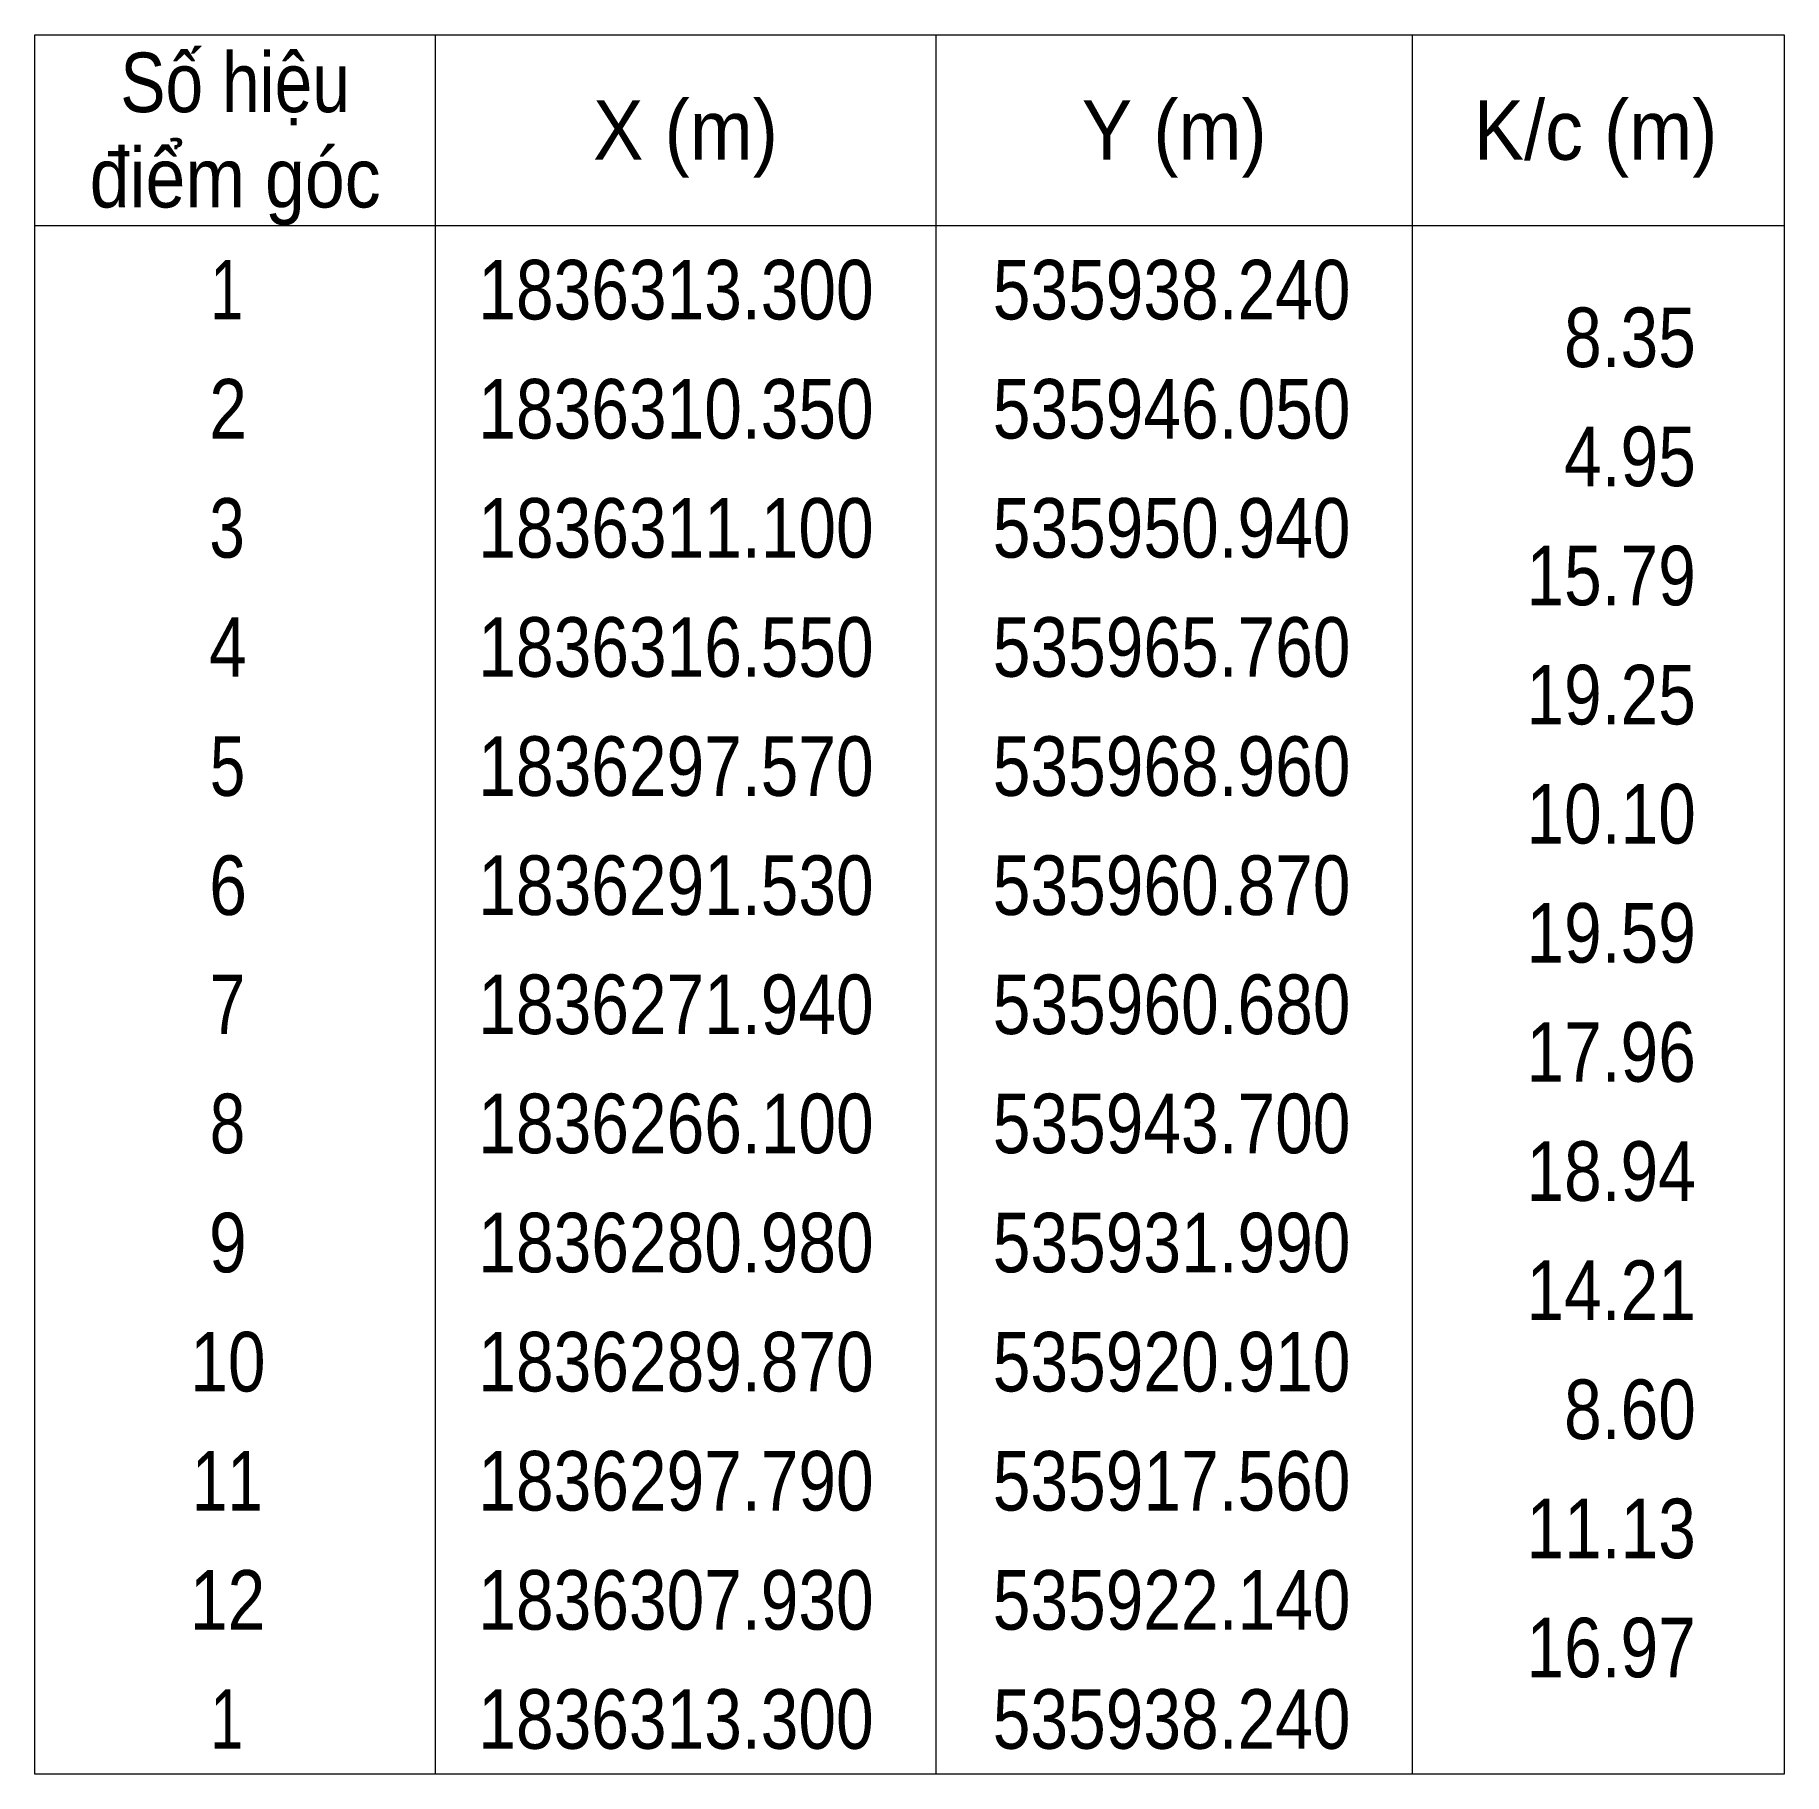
# Model space of a CAD drawing. Header units: metres. Extents: x 535551 to 536055, y 1836211 to 1836357.
# Drawn here: x 536018.04 to 536054.74, y 1836255.58 to 1836292.08 of the extents above; entities that cross this region are included whole.
import ezdxf
from ezdxf.enums import TextEntityAlignment as Align

# ---------------------------------------------------------------- set-up
doc = ezdxf.new("R2010")
doc.units = ezdxf.units.M
doc.header["$LTSCALE"] = 0.5
doc.layers.add('63', color=7, linetype='Continuous', lineweight=13)

msp = doc.modelspace()

# ---------------------------------------------------------------- texts
at = {"layer": '63'}
for s, width, p in [('Số hiệu', 0.85, (536022.24, 1836290.46)), ('X (m)', 0.95, (536031.69, 1836289.46)), ('Y (m)', 0.95, (536041.945, 1836289.46)), ('K/c (m)', 0.95, (536050.785, 1836289.46)), ('điểm góc', 0.9, (536022.24, 1836288.46)), (' 1', 0.75, (536021.89, 1836286.11)), ('1836313.300', 0.85, (536031.49, 1836286.11)), ('535938.240', 0.85, (536041.89, 1836286.11)), (' 2', 0.85, (536021.895, 1836283.61)), ('1836310.350', 0.85, (536031.49, 1836283.61)), ('535946.050', 0.85, (536041.89, 1836283.61)), (' 3', 0.8, (536021.885, 1836281.11)), ('1836311.100', 0.85, (536031.49, 1836281.11)), ('535950.940', 0.85, (536041.89, 1836281.11)), (' 4', 0.85, (536021.89, 1836278.61)), ('1836316.550', 0.85, (536031.49, 1836278.61)), ('535965.760', 0.85, (536041.89, 1836278.61)), (' 5', 0.8, (536021.895, 1836276.11)), ('1836297.570', 0.85, (536031.49, 1836276.11)), ('535968.960', 0.85, (536041.89, 1836276.11)), (' 6', 0.85, (536021.895, 1836273.61)), ('1836291.530', 0.85, (536031.49, 1836273.61)), ('535960.870', 0.85, (536041.89, 1836273.61)), (' 7', 0.8, (536021.895, 1836271.11)), ('1836271.940', 0.85, (536031.49, 1836271.11)), ('535960.680', 0.85, (536041.89, 1836271.11)), (' 8', 0.8, (536021.895, 1836268.61)), ('1836266.100', 0.85, (536031.49, 1836268.61)), ('535943.700', 0.85, (536041.89, 1836268.61)), (' 9', 0.85, (536021.89, 1836266.11)), ('1836280.980', 0.85, (536031.49, 1836266.11)), ('535931.990', 0.85, (536041.89, 1836266.11)), (' 10', 0.85, (536021.89, 1836263.61)), ('1836289.870', 0.85, (536031.49, 1836263.61)), ('535920.910', 0.85, (536041.89, 1836263.61)), (' 11', 0.8, (536021.89, 1836261.11)), ('1836297.790', 0.85, (536031.49, 1836261.11)), ('535917.560', 0.85, (536041.89, 1836261.11)), (' 12', 0.85, (536021.885, 1836258.61)), ('1836307.930', 0.85, (536031.49, 1836258.61)), ('535922.140', 0.85, (536041.89, 1836258.61)), (' 1', 0.75, (536021.89, 1836256.11)), ('1836313.300', 0.85, (536031.49, 1836256.11)), ('535938.240', 0.85, (536041.89, 1836256.11))]:
    msp.add_text(s, height=1.25, dxfattribs=dict(at, width=width)).set_placement(p, align=Align.CENTER)
at = {"layer": '63', "width": 0.85}
for s, p in [('8.35', (536052.89, 1836285.11)), ('4.95', (536052.89, 1836282.61)), ('15.79', (536052.89, 1836280.11)), ('19.25', (536052.89, 1836277.61)), ('10.10', (536052.89, 1836275.11)), ('19.59', (536052.89, 1836272.61)), ('17.96', (536052.89, 1836270.11)), ('18.94', (536052.89, 1836267.61)), ('14.21', (536052.89, 1836265.11)), ('8.60', (536052.89, 1836262.61)), ('11.13', (536052.89, 1836260.11)), ('16.97', (536052.89, 1836257.61))]:
    msp.add_text(s, height=1.25, dxfattribs=at).set_placement(p, align=Align.RIGHT)

# ---------------------------------------------------------------- linework, layer by layer
at = {"layer": '63'}
for p, q in [((536026.44, 1836292.08), (536026.44, 1836255.58)), ((536036.94, 1836292.08), (536036.94, 1836255.58)), ((536046.94, 1836292.08), (536046.94, 1836255.58)), ((536018.04, 1836288.08), (536054.74, 1836288.08))]:
    msp.add_line(p, q, dxfattribs=at)
msp.add_lwpolyline([(536018.04, 1836292.08), (536054.74, 1836292.08), (536054.74, 1836255.58), (536018.04, 1836255.58)], close=True, dxfattribs=at)

msp.set_redraw_order([(e.dxf.handle, doc.entitydb.next_handle()) for e in msp.query("TEXT MTEXT ATTDEF DIMENSION ARC_DIMENSION")])  # texts and dimensions are drawn at this point

doc.saveas('drawing.dxf')
